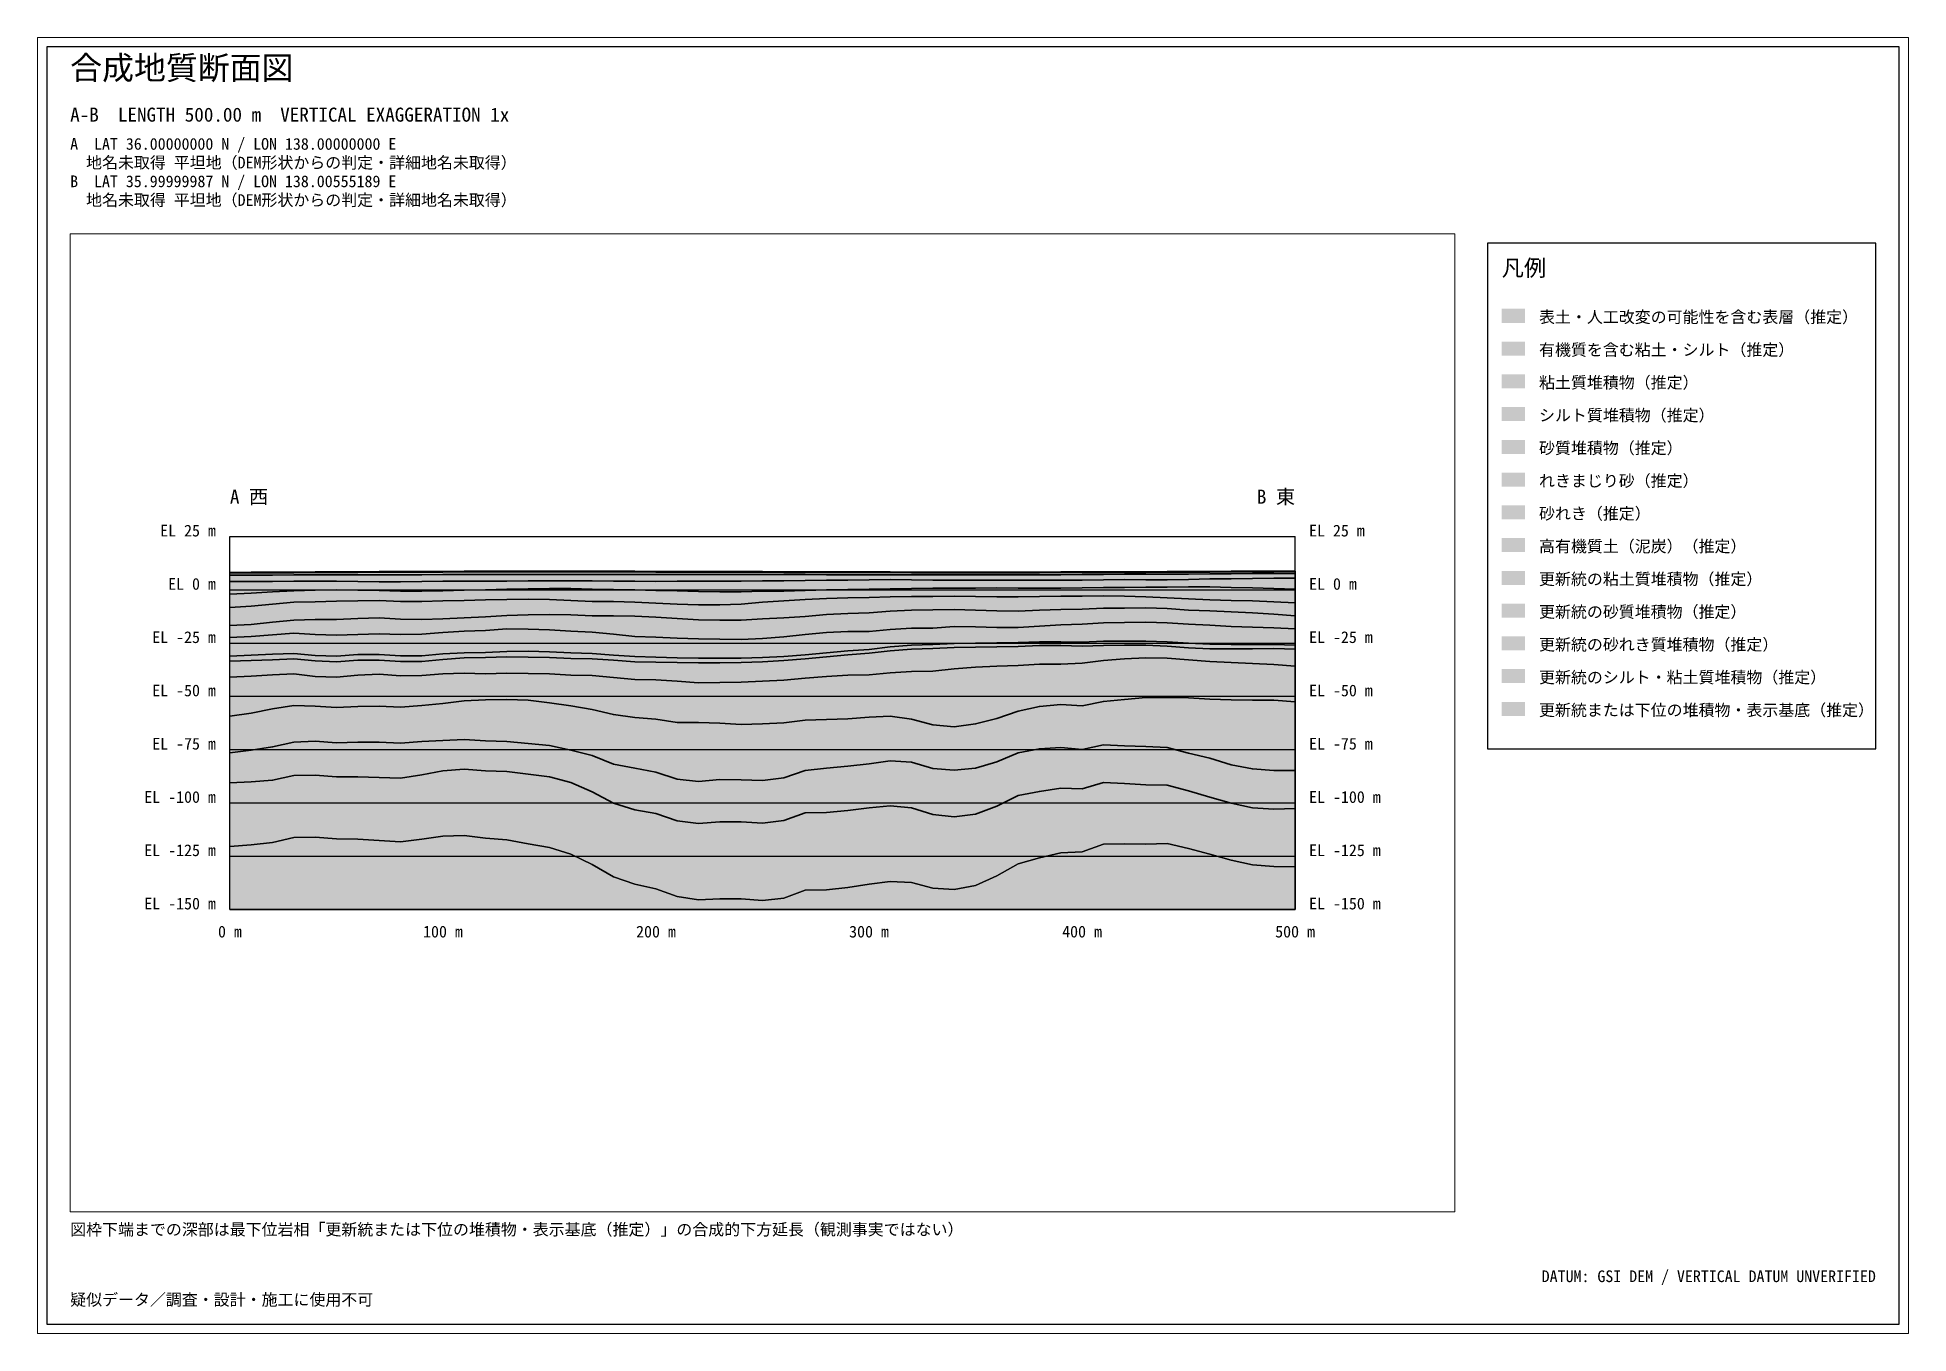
# Paper-space layout 'GEO_JP' of a CAD drawing. Extents: x 31 to 379, y 11 to 252.
# The model-space entities are those that its viewports show. They can reach past a viewport. Long polylines and large blocks are cut down to what shows.
import ezdxf
from ezdxf.enums import TextEntityAlignment as Align

# ---------------------------------------------------------------- set-up
doc = ezdxf.new("R2010")
doc.units = 0
doc.header["$MEASUREMENT"] = 0
for name, color, linetype, true_color in [('05_座標目盛', 7, 'Continuous', 0x969696), ('30_岩相カラー_01_表土・人工改変の可能性を含む表層（推定）', 7, 'Continuous', 0x9b805e), ('30_岩相カラー_02_有機質を含む粘土・シルト（推定）', 7, 'Continuous', 0x7f8b7a), ('30_岩相カラー_03_粘土質堆積物（推定）', 7, 'Continuous', 0x98a6a3), ('30_岩相カラー_04_シルト質堆積物（推定）', 7, 'Continuous', 0xaaa99d), ('30_岩相カラー_05_砂質堆積物（推定）', 7, 'Continuous', 0xd6bd76), ('30_岩相カラー_06_れきまじり砂（推定）', 7, 'Continuous', 0xbf9b69), ('30_岩相カラー_07_砂れき（推定）', 7, 'Continuous', 0xaa8564), ('30_岩相カラー_08_高有機質土（泥炭）（推定）', 7, 'Continuous', 0x665b45), ('30_岩相カラー_09_更新統の粘土質堆積物（推定）', 7, 'Continuous', 0x7d8988), ('30_岩相カラー_10_更新統の砂質堆積物（推定）', 7, 'Continuous', 0xb8a477), ('30_岩相カラー_11_更新統の砂れき質堆積物（推定）', 7, 'Continuous', 0x92765f), ('30_岩相カラー_12_更新統のシルト・粘土質堆積物（推定）', 7, 'Continuous', 0x747f7d), ('30_岩相カラー_13_更新統または下位の堆積物・表示基底（推定）', 7, 'Continuous', 0x666866)]:
    doc.layers.add(name, color=color, linetype=linetype, true_color=true_color)
for name, color, linetype in [('10_地表面', 7, 'Continuous'), ('20_岩相区分線_推定', 7, 'Continuous'), ('91_モデル空間図面_GEO_JP', 7, 'Continuous')]:
    doc.layers.add(name, color=color, linetype=linetype)
doc.layers.add('19_ハッチ境界_非印刷', color=7, linetype='Continuous', true_color=0xffffff, plot=False)
doc.layers.add('92_ビューポート_GEO_JP', color=7, linetype='Continuous', plot=False)
doc.styles.add('MS_GOTHIC', font='MS Gothic.ttf')

psp = doc.layouts.new('GEO_JP')

msp = doc.modelspace()

# ---------------------------------------------------------------- texts
at = {"layer": '91_モデル空間図面_GEO_JP', "linetype": 'Continuous', "style": 'MS_GOTHIC'}
for s, height, p in [('合成地質断面図', 5, (1017, 278)), ('A-B  LENGTH 500.00 m  VERTICAL EXAGGERATION 1x', 3, (1017, 269)), ('A  LAT 36.00000000 N / LON 138.00000000 E', 2.5, (1017, 263)), ('  地名未取得 平坦地（DEM形状からの判定・詳細地名未取得）', 2.5, (1017, 259)), ('B  LAT 35.99999987 N / LON 138.00555189 E', 2.5, (1017, 255)), ('  地名未取得 平坦地（DEM形状からの判定・詳細地名未取得）', 2.5, (1017, 251)), ('凡例', 3.5, (1323, 236)), ('表土・人工改変の可能性を含む表層（推定）', 2.5, (1331, 226)), ('有機質を含む粘土・シルト（推定）', 2.5, (1331, 219)), ('粘土質堆積物（推定）', 2.5, (1331, 212)), ('シルト質堆積物（推定）', 2.5, (1331, 205)), ('砂質堆積物（推定）', 2.5, (1331, 198)), ('れきまじり砂（推定）', 2.5, (1331, 191)), ('A 西', 3, (1051.15, 187.35)), ('砂れき（推定）', 2.5, (1331, 184)), ('EL 25 m', 2.5, (1281.85, 180.35)), ('高有機質土（泥炭）（推定）', 2.5, (1331, 177)), ('更新統の粘土質堆積物（推定）', 2.5, (1331, 170)), ('EL 0 m', 2.5, (1281.85, 168.96)), ('更新統の砂質堆積物（推定）', 2.5, (1331, 163)), ('EL -25 m', 2.5, (1281.85, 157.58)), ('更新統の砂れき質堆積物（推定）', 2.5, (1331, 156)), ('EL -50 m', 2.5, (1281.85, 146.19)), ('更新統のシルト・粘土質堆積物（推定）', 2.5, (1331, 149)), ('更新統または下位の堆積物・表示基底（推定）', 2.5, (1331, 142)), ('EL -75 m', 2.5, (1281.85, 134.81)), ('EL -100 m', 2.5, (1281.85, 123.42)), ('EL -125 m', 2.5, (1281.85, 112.04)), ('EL -150 m', 2.5, (1281.85, 100.65)), ('図枠下端までの深部は最下位岩相「更新統または下位の堆積物・表示基底（推定）」の合成的下方延長（観測事実ではない）', 2.5, (1017, 31)), ('疑似データ／調査・設計・施工に使用不可', 2.5, (1017, 16))]:
    msp.add_text(s, height=height, dxfattribs=at).set_placement(p)
for s, height, p in [('B 東', 3, (1278.85, 187.35)), ('EL 25 m', 2.5, (1048.15, 180.35)), ('EL 0 m', 2.5, (1048.15, 168.96)), ('EL -25 m', 2.5, (1048.15, 157.58)), ('EL -50 m', 2.5, (1048.15, 146.19)), ('EL -75 m', 2.5, (1048.15, 134.81)), ('EL -100 m', 2.5, (1048.15, 123.42)), ('EL -125 m', 2.5, (1048.15, 112.04)), ('EL -150 m', 2.5, (1048.15, 100.65)), ('DATUM: GSI DEM / VERTICAL DATUM UNVERIFIED', 2.5, (1403, 21))]:
    msp.add_text(s, height=height, dxfattribs=at).set_placement(p, align=Align.RIGHT)
for s, p in [('0 m', (1051.15, 94.65)), ('100 m', (1096.69, 94.65)), ('200 m', (1142.23, 94.65)), ('300 m', (1187.77, 94.65)), ('400 m', (1233.31, 94.65)), ('500 m', (1278.85, 94.65))]:
    msp.add_text(s, height=2.5, dxfattribs=at).set_placement(p, align=Align.CENTER)

# ---------------------------------------------------------------- hatches: boundary and pattern name
at = {"layer": '30_岩相カラー_01_表土・人工改変の可能性を含む表層（推定）', "linetype": 'Continuous', "true_color": 0x9b805e}
msp.add_hatch(color=45, dxfattribs=at).paths.add_polyline_path([(0, 8), (10, 8.06), (20, 8.12), (30, 8.17), (40, 8.22), (50, 8.28), (60, 8.32), (70, 8.37), (80, 8.41), (90, 8.44), (100, 8.47), (110, 8.5), (120, 8.52), (130, 8.53), (140, 8.54), (150, 8.54), (160, 8.54), (170, 8.53), (180, 8.52), (190, 8.51), (200, 8.49), (210, 8.46), (220, 8.44), (230, 8.41), (240, 8.38), (250, 8.35), (260, 8.32), (270, 8.29), (280, 8.26), (290, 8.24), (300, 8.21), (310, 8.19), (320, 8.18), (330, 8.17), (340, 8.16), (350, 8.16), (360, 8.16), (370, 8.17), (380, 8.18), (390, 8.2), (400, 8.23), (410, 8.26), (420, 8.29), (430, 8.33), (440, 8.38), (450, 8.42), (460, 8.48), (470, 8.53), (480, 8.58), (490, 8.64), (500, 8.7), (500, 7.62), (490, 7.61), (480, 7.59), (470, 7.53), (460, 7.45), (450, 7.37), (440, 7.32), (430, 7.34), (420, 7.25), (410, 7.17), (400, 7.13), (390, 7.08), (380, 7.05), (370, 7.03), (360, 6.97), (350, 6.97), (340, 7), (330, 7.03), (320, 7.03), (310, 7.03), (300, 7.04), (290, 7.07), (280, 7.07), (270, 7.11), (260, 7.15), (250, 7.16), (240, 7.17), (230, 7.21), (220, 7.2), (210, 7.18), (200, 7.16), (190, 7.21), (180, 7.2), (170, 7.19), (160, 7.18), (150, 7.22), (140, 7.2), (130, 7.19), (120, 7.19), (110, 7.14), (100, 7.13), (90, 7.09), (80, 7.07), (70, 7.03), (60, 7), (50, 6.98), (40, 6.96), (30, 6.98), (20, 6.92), (10, 6.86), (0, 6.81)])
at = {"layer": '30_岩相カラー_02_有機質を含む粘土・シルト（推定）', "linetype": 'Continuous', "true_color": 0x7f8b7a}
msp.add_hatch(color=8, dxfattribs=at).paths.add_polyline_path([(0, 6.81), (10, 6.86), (20, 6.92), (30, 6.98), (40, 6.96), (50, 6.98), (60, 7), (70, 7.03), (80, 7.07), (90, 7.09), (100, 7.13), (110, 7.14), (120, 7.19), (130, 7.19), (140, 7.2), (150, 7.22), (160, 7.18), (170, 7.19), (180, 7.2), (190, 7.21), (200, 7.16), (210, 7.18), (220, 7.2), (230, 7.21), (240, 7.17), (250, 7.16), (260, 7.15), (270, 7.11), (280, 7.07), (290, 7.07), (300, 7.04), (310, 7.03), (320, 7.03), (330, 7.03), (340, 7), (350, 6.97), (360, 6.97), (370, 7.03), (380, 7.05), (390, 7.08), (400, 7.13), (410, 7.17), (420, 7.25), (430, 7.34), (440, 7.32), (450, 7.37), (460, 7.45), (470, 7.53), (480, 7.59), (490, 7.61), (500, 7.62), (500, 5.45), (490, 5.39), (480, 5.29), (470, 5.18), (460, 5.07), (450, 4.83), (440, 4.7), (430, 4.74), (420, 4.76), (410, 4.7), (400, 4.57), (390, 4.47), (380, 4.46), (370, 4.51), (360, 4.49), (350, 4.5), (340, 4.52), (330, 4.56), (320, 4.64), (310, 4.75), (300, 4.64), (290, 4.58), (280, 4.47), (270, 4.33), (260, 4.22), (250, 4.14), (240, 4.03), (230, 3.97), (220, 3.98), (210, 4.01), (200, 3.94), (190, 3.98), (180, 4.04), (170, 4.16), (160, 4.24), (150, 4.26), (140, 4.18), (130, 4.07), (120, 4), (110, 3.97), (100, 3.99), (90, 3.86), (80, 3.72), (70, 3.76), (60, 3.83), (50, 4), (40, 4.07), (30, 4.06), (20, 3.96), (10, 3.9), (0, 3.93)])
at = {"layer": '30_岩相カラー_03_粘土質堆積物（推定）', "linetype": 'Continuous', "true_color": 0x98a6a3}
msp.add_hatch(color=253, dxfattribs=at).paths.add_polyline_path([(0, 3.93), (10, 3.9), (20, 3.96), (30, 4.06), (40, 4.07), (50, 4), (60, 3.83), (70, 3.76), (80, 3.72), (90, 3.86), (100, 3.99), (110, 3.97), (120, 4), (130, 4.07), (140, 4.18), (150, 4.26), (160, 4.24), (170, 4.16), (180, 4.04), (190, 3.98), (200, 3.94), (210, 4.01), (220, 3.98), (230, 3.97), (240, 4.03), (250, 4.14), (260, 4.22), (270, 4.33), (280, 4.47), (290, 4.58), (300, 4.64), (310, 4.75), (320, 4.64), (330, 4.56), (340, 4.52), (350, 4.5), (360, 4.49), (370, 4.51), (380, 4.46), (390, 4.47), (400, 4.57), (410, 4.7), (420, 4.76), (430, 4.74), (440, 4.7), (450, 4.83), (460, 5.07), (470, 5.18), (480, 5.29), (490, 5.39), (500, 5.45), (500, 0.24), (490, 0.55), (480, 0.94), (470, 1.1), (460, 1.34), (450, 1.33), (440, 1.3), (430, 1.25), (420, 1.13), (410, 1.02), (400, 0.85), (390, 0.79), (380, 0.79), (370, 0.83), (360, 0.84), (350, 0.81), (340, 0.82), (330, 0.7), (320, 0.6), (310, 0.48), (300, 0.34), (290, 0.2), (280, -0.09), (270, -0.4), (260, -0.61), (250, -0.7), (240, -0.97), (230, -0.91), (220, -0.78), (210, -0.55), (200, -0.29), (190, -0.02), (180, 0.13), (170, 0.35), (160, 0.62), (150, 0.66), (140, 0.51), (130, 0.34), (120, 0.04), (110, -0.26), (100, -0.45), (90, -0.7), (80, -0.6), (70, -0.28), (60, -0.18), (50, -0.1), (40, -0.26), (30, -0.51), (20, -1), (10, -1.56), (0, -2.02)])
at = {"layer": '30_岩相カラー_04_シルト質堆積物（推定）', "linetype": 'Continuous', "true_color": 0xaaa99d}
msp.add_hatch(color=253, dxfattribs=at).paths.add_polyline_path([(0, -2.02), (10, -1.56), (20, -1), (30, -0.51), (40, -0.26), (50, -0.1), (60, -0.18), (70, -0.28), (80, -0.6), (90, -0.7), (100, -0.45), (110, -0.26), (120, 0.04), (130, 0.34), (140, 0.51), (150, 0.66), (160, 0.62), (170, 0.35), (180, 0.13), (190, -0.02), (200, -0.29), (210, -0.55), (220, -0.78), (230, -0.91), (240, -0.97), (250, -0.7), (260, -0.61), (270, -0.4), (280, -0.09), (290, 0.2), (300, 0.34), (310, 0.48), (320, 0.6), (330, 0.7), (340, 0.82), (350, 0.81), (360, 0.84), (370, 0.83), (380, 0.79), (390, 0.79), (400, 0.85), (410, 1.02), (420, 1.13), (430, 1.25), (440, 1.3), (450, 1.33), (460, 1.34), (470, 1.1), (480, 0.94), (490, 0.55), (500, 0.24), (500, -6.2), (490, -5.6), (480, -5.21), (470, -4.98), (460, -4.69), (450, -4.32), (440, -3.74), (430, -3.27), (420, -3.02), (410, -2.77), (400, -3.01), (390, -3.02), (380, -3.1), (370, -3.3), (360, -3.3), (350, -3.08), (340, -2.96), (330, -3.13), (320, -3.19), (310, -3.3), (300, -3.66), (290, -3.79), (280, -4.09), (270, -4.63), (260, -5.23), (250, -5.85), (240, -6.73), (230, -7.02), (220, -7.1), (210, -6.71), (200, -6.24), (190, -5.77), (180, -5.58), (170, -5.53), (160, -5.07), (150, -4.56), (140, -4.45), (130, -4.54), (120, -4.67), (110, -5), (100, -5.16), (90, -5.58), (80, -5.43), (70, -4.97), (60, -5.18), (50, -5.42), (40, -5.59), (30, -5.84), (20, -6.69), (10, -7.76), (0, -8.31)])
at = {"layer": '30_岩相カラー_05_砂質堆積物（推定）', "linetype": 'Continuous', "true_color": 0xd6bd76}
msp.add_hatch(color=43, dxfattribs=at).paths.add_polyline_path([(0, -8.31), (10, -7.76), (20, -6.69), (30, -5.84), (40, -5.59), (50, -5.42), (60, -5.18), (70, -4.97), (80, -5.43), (90, -5.58), (100, -5.16), (110, -5), (120, -4.67), (130, -4.54), (140, -4.45), (150, -4.56), (160, -5.07), (170, -5.53), (180, -5.58), (190, -5.77), (200, -6.24), (210, -6.71), (220, -7.1), (230, -7.02), (240, -6.73), (250, -5.85), (260, -5.23), (270, -4.63), (280, -4.09), (290, -3.79), (300, -3.66), (310, -3.3), (320, -3.19), (330, -3.13), (340, -2.96), (350, -3.08), (360, -3.3), (370, -3.3), (380, -3.1), (390, -3.02), (400, -3.01), (410, -2.77), (420, -3.02), (430, -3.27), (440, -3.74), (450, -4.32), (460, -4.69), (470, -4.98), (480, -5.21), (490, -5.6), (500, -6.2), (500, -12.25), (490, -11.48), (480, -10.8), (470, -10.38), (460, -9.92), (450, -9.52), (440, -8.86), (430, -8.54), (420, -8.58), (410, -8.59), (400, -9.04), (390, -9.22), (380, -9.61), (370, -10.03), (360, -9.9), (350, -9.56), (340, -9.29), (330, -9.42), (320, -9.6), (310, -10.08), (300, -10.77), (290, -11.1), (280, -11.6), (270, -12.48), (260, -13.1), (250, -13.62), (240, -14.3), (230, -14.27), (220, -14.08), (210, -13.43), (200, -12.86), (190, -12.4), (180, -12.2), (170, -12.18), (160, -11.78), (150, -11.66), (140, -11.83), (130, -12.15), (120, -12.66), (110, -13.21), (100, -13.58), (90, -13.91), (80, -13.74), (70, -13.12), (60, -13.44), (50, -13.89), (40, -14), (30, -14.19), (20, -15.17), (10, -16.24), (0, -16.75)])
at = {"layer": '30_岩相カラー_06_れきまじり砂（推定）', "linetype": 'Continuous', "true_color": 0xbf9b69}
msp.add_hatch(color=33, dxfattribs=at).paths.add_polyline_path([(0, -16.75), (10, -16.24), (20, -15.17), (30, -14.19), (40, -14), (50, -13.89), (60, -13.44), (70, -13.12), (80, -13.74), (90, -13.91), (100, -13.58), (110, -13.21), (120, -12.66), (130, -12.15), (140, -11.83), (150, -11.66), (160, -11.78), (170, -12.18), (180, -12.2), (190, -12.4), (200, -12.86), (210, -13.43), (220, -14.08), (230, -14.27), (240, -14.3), (250, -13.62), (260, -13.1), (270, -12.48), (280, -11.6), (290, -11.1), (300, -10.77), (310, -10.08), (320, -9.6), (330, -9.42), (340, -9.29), (350, -9.56), (360, -9.9), (370, -10.03), (380, -9.61), (390, -9.22), (400, -9.04), (410, -8.59), (420, -8.58), (430, -8.54), (440, -8.86), (450, -9.52), (460, -9.92), (470, -10.38), (480, -10.8), (490, -11.48), (500, -12.25), (500, -18.4), (490, -17.87), (480, -17.58), (470, -17.16), (460, -16.64), (450, -16.16), (440, -15.45), (430, -15.18), (420, -15.29), (410, -15.45), (400, -16.12), (390, -16.47), (380, -17.09), (370, -17.7), (360, -17.7), (350, -17.45), (340, -17.29), (330, -17.96), (320, -18.07), (310, -18.62), (300, -19.52), (290, -19.65), (280, -20.04), (270, -20.93), (260, -22.01), (250, -22.81), (240, -23.32), (230, -23.21), (220, -23.03), (210, -22.64), (200, -22.25), (190, -21.85), (180, -20.85), (170, -19.95), (160, -19.4), (150, -18.84), (140, -18.45), (130, -18.38), (120, -19.04), (110, -19.46), (100, -19.98), (90, -20.89), (80, -21.01), (70, -20.68), (60, -20.93), (50, -21.31), (40, -20.92), (30, -20.44), (20, -21.1), (10, -21.94), (0, -22.36)])
at = {"layer": '30_岩相カラー_07_砂れき（推定）', "linetype": 'Continuous', "true_color": 0xaa8564}
msp.add_hatch(color=45, dxfattribs=at).paths.add_polyline_path([(0, -22.36), (10, -21.94), (20, -21.1), (30, -20.44), (40, -20.92), (50, -21.31), (60, -20.93), (70, -20.68), (80, -21.01), (90, -20.89), (100, -19.98), (110, -19.46), (120, -19.04), (130, -18.38), (140, -18.45), (150, -18.84), (160, -19.4), (170, -19.95), (180, -20.85), (190, -21.85), (200, -22.25), (210, -22.64), (220, -23.03), (230, -23.21), (240, -23.32), (250, -22.81), (260, -22.01), (270, -20.93), (280, -20.04), (290, -19.65), (300, -19.52), (310, -18.62), (320, -18.07), (330, -17.96), (340, -17.29), (350, -17.45), (360, -17.7), (370, -17.7), (380, -17.09), (390, -16.47), (400, -16.12), (410, -15.45), (420, -15.29), (430, -15.18), (440, -15.45), (450, -16.16), (460, -16.64), (470, -17.16), (480, -17.58), (490, -17.87), (500, -18.4), (500, -26.07), (490, -25.66), (480, -25.61), (470, -25.67), (460, -25.55), (450, -25.11), (440, -24.43), (430, -24.05), (420, -24.09), (410, -24.17), (400, -24.6), (390, -24.4), (380, -24.4), (370, -24.73), (360, -24.94), (350, -25.03), (340, -25.18), (330, -25.74), (320, -26.02), (310, -26.79), (300, -28.01), (290, -28.7), (280, -29.65), (270, -30.49), (260, -31.28), (250, -31.71), (240, -32.08), (230, -32.07), (220, -32.07), (210, -31.9), (200, -31.56), (190, -31.34), (180, -30.63), (170, -29.83), (160, -29.59), (150, -29.07), (140, -28.86), (130, -28.96), (120, -29.4), (110, -29.55), (100, -30.11), (90, -30.93), (80, -31.02), (70, -30.37), (60, -30.44), (50, -31.17), (40, -30.79), (30, -29.9), (20, -30.29), (10, -30.71), (0, -31.11)])
at = {"layer": '30_岩相カラー_08_高有機質土（泥炭）（推定）', "linetype": 'Continuous', "true_color": 0x665b45}
msp.add_hatch(color=251, dxfattribs=at).paths.add_polyline_path([(0, -31.11), (10, -30.71), (20, -30.29), (30, -29.9), (40, -30.79), (50, -31.17), (60, -30.44), (70, -30.37), (80, -31.02), (90, -30.93), (100, -30.11), (110, -29.55), (120, -29.4), (130, -28.96), (140, -28.86), (150, -29.07), (160, -29.59), (170, -29.83), (180, -30.63), (190, -31.34), (200, -31.56), (210, -31.9), (220, -32.07), (230, -32.07), (240, -32.08), (250, -31.71), (260, -31.28), (270, -30.49), (280, -29.65), (290, -28.7), (300, -28.01), (310, -26.79), (320, -26.02), (330, -25.74), (340, -25.18), (350, -25.03), (360, -24.94), (370, -24.73), (380, -24.4), (390, -24.4), (400, -24.6), (410, -24.17), (420, -24.09), (430, -24.05), (440, -24.43), (450, -25.11), (460, -25.55), (470, -25.67), (480, -25.61), (490, -25.66), (500, -26.07), (500, -27.92), (490, -27.57), (480, -27.67), (470, -27.79), (460, -27.66), (450, -27.2), (440, -26.5), (430, -26.01), (420, -25.97), (410, -26.08), (400, -26.49), (390, -26.21), (380, -26.15), (370, -26.55), (360, -26.83), (350, -26.93), (340, -27.06), (330, -27.6), (320, -27.88), (310, -28.64), (300, -29.82), (290, -30.5), (280, -31.47), (270, -32.37), (260, -33.25), (250, -33.76), (240, -34.18), (230, -34.21), (220, -34.29), (210, -34.19), (200, -33.91), (190, -33.81), (180, -33.1), (170, -32.45), (160, -32.22), (150, -31.72), (140, -31.55), (130, -31.5), (120, -31.79), (110, -31.96), (100, -32.69), (90, -33.61), (80, -33.69), (70, -32.97), (60, -33.02), (50, -33.77), (40, -33.42), (30, -32.48), (20, -32.82), (10, -33.23), (0, -33.57)])
at = {"layer": '30_岩相カラー_09_更新統の粘土質堆積物（推定）', "linetype": 'Continuous', "true_color": 0x7d8988}
msp.add_hatch(color=252, dxfattribs=at).paths.add_polyline_path([(0, -33.57), (10, -33.23), (20, -32.82), (30, -32.48), (40, -33.42), (50, -33.77), (60, -33.02), (70, -32.97), (80, -33.69), (90, -33.61), (100, -32.69), (110, -31.96), (120, -31.79), (130, -31.5), (140, -31.55), (150, -31.72), (160, -32.22), (170, -32.45), (180, -33.1), (190, -33.81), (200, -33.91), (210, -34.19), (220, -34.29), (230, -34.21), (240, -34.18), (250, -33.76), (260, -33.25), (270, -32.37), (280, -31.47), (290, -30.5), (300, -29.82), (310, -28.64), (320, -27.88), (330, -27.6), (340, -27.06), (350, -26.93), (360, -26.83), (370, -26.55), (380, -26.15), (390, -26.21), (400, -26.49), (410, -26.08), (420, -25.97), (430, -26.01), (440, -26.5), (450, -27.2), (460, -27.66), (470, -27.79), (480, -27.67), (490, -27.57), (500, -27.92), (500, -35.79), (490, -35.02), (480, -34.59), (470, -34.17), (460, -33.67), (450, -32.91), (440, -32.16), (430, -31.93), (420, -32.4), (410, -33.23), (400, -34.38), (390, -34.88), (380, -34.91), (370, -35.53), (360, -35.86), (350, -36.27), (340, -37.14), (330, -38.22), (320, -38.35), (310, -38.91), (300, -39.85), (290, -40.11), (280, -40.76), (270, -41.47), (260, -42.4), (250, -42.95), (240, -43.33), (230, -43.59), (220, -43.64), (210, -42.9), (200, -42.26), (190, -42.03), (180, -41.13), (170, -40.29), (160, -40), (150, -39.47), (140, -39.3), (130, -39.16), (120, -39.43), (110, -39.1), (100, -39.5), (90, -40.27), (80, -40.38), (70, -39.58), (60, -40.04), (50, -41.07), (40, -40.64), (30, -39.51), (20, -39.91), (10, -40.59), (0, -41.09)])
at = {"layer": '30_岩相カラー_10_更新統の砂質堆積物（推定）', "linetype": 'Continuous', "true_color": 0xb8a477}
msp.add_hatch(color=33, dxfattribs=at).paths.add_polyline_path([(0, -41.09), (10, -40.59), (20, -39.91), (30, -39.51), (40, -40.64), (50, -41.07), (60, -40.04), (70, -39.58), (80, -40.38), (90, -40.27), (100, -39.5), (110, -39.1), (120, -39.43), (130, -39.16), (140, -39.3), (150, -39.47), (160, -40), (170, -40.29), (180, -41.13), (190, -42.03), (200, -42.26), (210, -42.9), (220, -43.64), (230, -43.59), (240, -43.33), (250, -42.95), (260, -42.4), (270, -41.47), (280, -40.76), (290, -40.11), (300, -39.85), (310, -38.91), (320, -38.35), (330, -38.22), (340, -37.14), (350, -36.27), (360, -35.86), (370, -35.53), (380, -34.91), (390, -34.88), (400, -34.38), (410, -33.23), (420, -32.4), (430, -31.93), (440, -32.16), (450, -32.91), (460, -33.67), (470, -34.17), (480, -34.59), (490, -35.02), (500, -35.79), (500, -52.61), (490, -51.84), (480, -51.82), (470, -51.67), (460, -51.26), (450, -50.68), (440, -50.51), (430, -50.59), (420, -51.52), (410, -52.43), (400, -54.47), (390, -53.89), (380, -54.73), (370, -56.97), (360, -60.45), (350, -62.98), (340, -64.28), (330, -63.45), (320, -60.78), (310, -59.32), (300, -59.84), (290, -60.57), (280, -60.93), (270, -61.23), (260, -62.39), (250, -62.95), (240, -63.19), (230, -62.63), (220, -62.32), (210, -62.23), (200, -60.66), (190, -59.91), (180, -58.61), (170, -56.13), (160, -54.42), (150, -53.01), (140, -51.77), (130, -51.53), (120, -51.72), (110, -52.14), (100, -53.32), (90, -54.33), (80, -55.16), (70, -54.66), (60, -54.83), (50, -55.29), (40, -54.62), (30, -54.36), (20, -55.85), (10, -57.84), (0, -59.35)])
at = {"layer": '30_岩相カラー_11_更新統の砂れき質堆積物（推定）', "linetype": 'Continuous', "true_color": 0x92765f}
msp.add_hatch(color=35, dxfattribs=at).paths.add_polyline_path([(0, -59.35), (10, -57.84), (20, -55.85), (30, -54.36), (40, -54.62), (50, -55.29), (60, -54.83), (70, -54.66), (80, -55.16), (90, -54.33), (100, -53.32), (110, -52.14), (120, -51.72), (130, -51.53), (140, -51.77), (150, -53.01), (160, -54.42), (170, -56.13), (180, -58.61), (190, -59.91), (200, -60.66), (210, -62.23), (220, -62.32), (230, -62.63), (240, -63.19), (250, -62.95), (260, -62.39), (270, -61.23), (280, -60.93), (290, -60.57), (300, -59.84), (310, -59.32), (320, -60.78), (330, -63.45), (340, -64.28), (350, -62.98), (360, -60.45), (370, -56.97), (380, -54.73), (390, -53.89), (400, -54.47), (410, -52.43), (420, -51.52), (430, -50.59), (440, -50.51), (450, -50.68), (460, -51.26), (470, -51.67), (480, -51.82), (490, -51.84), (500, -52.61), (500, -84.85), (490, -84.74), (480, -84.11), (470, -82.1), (460, -78.96), (450, -76.67), (440, -74.06), (430, -73.48), (420, -73.17), (410, -72.8), (400, -74.93), (390, -74.01), (380, -74.64), (370, -76.5), (360, -80.76), (350, -83.71), (340, -84.67), (330, -83.84), (320, -80.98), (310, -80.25), (300, -81.62), (290, -82.82), (280, -83.69), (270, -84.89), (260, -88.33), (250, -89.49), (240, -89.22), (230, -89.05), (220, -89.94), (210, -88.95), (200, -85.61), (190, -83.71), (180, -81.8), (170, -77.83), (160, -75.26), (150, -73.15), (140, -72.1), (130, -71.27), (120, -70.92), (110, -70.25), (100, -70.75), (90, -71.27), (80, -71.91), (70, -71.52), (60, -71.57), (50, -71.81), (40, -71.08), (30, -71.45), (20, -73.72), (10, -75.25), (0, -76.59)])
at = {"layer": '30_岩相カラー_12_更新統のシルト・粘土質堆積物（推定）', "linetype": 'Continuous', "true_color": 0x747f7d}
msp.add_hatch(color=8, dxfattribs=at).paths.add_polyline_path([(0, -76.59), (10, -75.25), (20, -73.72), (30, -71.45), (40, -71.08), (50, -71.81), (60, -71.57), (70, -71.52), (80, -71.91), (90, -71.27), (100, -70.75), (110, -70.25), (120, -70.92), (130, -71.27), (140, -72.1), (150, -73.15), (160, -75.26), (170, -77.83), (180, -81.8), (190, -83.71), (200, -85.61), (210, -88.95), (220, -89.94), (230, -89.05), (240, -89.22), (250, -89.49), (260, -88.33), (270, -84.89), (280, -83.69), (290, -82.82), (300, -81.62), (310, -80.25), (320, -80.98), (330, -83.84), (340, -84.67), (350, -83.71), (360, -80.76), (370, -76.5), (380, -74.64), (390, -74.01), (400, -74.93), (410, -72.8), (420, -73.17), (430, -73.48), (440, -74.06), (450, -76.67), (460, -78.96), (470, -82.1), (480, -84.11), (490, -84.74), (500, -84.85), (500, -102.63), (490, -102.9), (480, -102.27), (470, -100.22), (460, -97.29), (450, -94.39), (440, -91.72), (430, -91.55), (420, -90.9), (410, -90.51), (400, -93.41), (390, -93.04), (380, -94.61), (370, -96.62), (360, -101.55), (350, -105.32), (340, -106.57), (330, -105.4), (320, -102.31), (310, -101.4), (300, -102.29), (290, -103.61), (280, -104.49), (270, -104.65), (260, -108.34), (250, -109.47), (240, -108.83), (230, -108.95), (220, -109.65), (210, -108.39), (200, -105.07), (190, -103.33), (180, -100.21), (170, -94.88), (160, -90.46), (150, -87.82), (140, -86.54), (130, -85.21), (120, -84.97), (110, -84.26), (100, -85.01), (90, -86.81), (80, -88.39), (70, -88.06), (60, -87.72), (50, -87.77), (40, -87.01), (30, -87.15), (20, -89.36), (10, -90.12), (0, -90.6)])
at = {"layer": '30_岩相カラー_13_更新統または下位の堆積物・表示基底（推定）', "linetype": 'Continuous', "true_color": 0x666866}
for points in [[(0, -90.6), (10, -90.12), (20, -89.36), (30, -87.15), (40, -87.01), (50, -87.77), (60, -87.72), (70, -88.06), (80, -88.39), (90, -86.81), (100, -85.01), (110, -84.26), (120, -84.97), (130, -85.21), (140, -86.54), (150, -87.82), (160, -90.46), (170, -94.88), (180, -100.21), (190, -103.33), (200, -105.07), (210, -108.39), (220, -109.65), (230, -108.95), (240, -108.83), (250, -109.47), (260, -108.34), (270, -104.65), (280, -104.49), (290, -103.61), (300, -102.29), (310, -101.4), (320, -102.31), (330, -105.4), (340, -106.57), (350, -105.32), (360, -101.55), (370, -96.62), (380, -94.61), (390, -93.04), (400, -93.41), (410, -90.51), (420, -90.9), (430, -91.55), (440, -91.72), (450, -94.39), (460, -97.29), (470, -100.22), (480, -102.27), (490, -102.9), (500, -102.63), (500, -130.01), (490, -129.89), (480, -129.04), (470, -126.92), (460, -124.06), (450, -121.36), (440, -119.03), (430, -119.31), (420, -119.21), (410, -119.46), (400, -123.06), (390, -123.43), (380, -125.77), (370, -128.56), (360, -134.23), (350, -138.72), (340, -140.63), (330, -140.04), (320, -137.45), (310, -136.96), (300, -138.17), (290, -139.73), (280, -140.77), (270, -141.01), (260, -144.71), (250, -145.78), (240, -145.02), (230, -144.98), (220, -145.46), (210, -143.93), (200, -140.3), (190, -138.22), (180, -134.7), (170, -128.95), (160, -124.06), (150, -120.94), (140, -119.16), (130, -117.31), (120, -116.56), (110, -115.36), (100, -115.65), (90, -117.02), (80, -118.22), (70, -117.59), (60, -117.03), (50, -116.94), (40, -116.12), (30, -116.31), (20, -118.66), (10, -119.67), (0, -120.5)], [(0, -120.5), (10, -119.67), (20, -118.66), (30, -116.31), (40, -116.12), (50, -116.94), (60, -117.03), (70, -117.59), (80, -118.22), (90, -117.02), (100, -115.65), (110, -115.36), (120, -116.56), (130, -117.31), (140, -119.16), (150, -120.94), (160, -124.06), (170, -128.95), (180, -134.7), (190, -138.22), (200, -140.3), (210, -143.93), (220, -145.46), (230, -144.98), (240, -145.02), (250, -145.78), (260, -144.71), (270, -141.01), (280, -140.77), (290, -139.73), (300, -138.17), (310, -136.96), (320, -137.45), (330, -140.04), (340, -140.63), (350, -138.72), (360, -134.23), (370, -128.56), (380, -125.77), (390, -123.43), (400, -123.06), (410, -119.46), (420, -119.21), (430, -119.31), (440, -119.03), (450, -121.36), (460, -124.06), (470, -126.92), (480, -129.04), (490, -129.89), (500, -130.01), (500, -150), (490, -150), (480, -150), (470, -150), (460, -150), (450, -150), (440, -150), (430, -150), (420, -150), (410, -150), (400, -150), (390, -150), (380, -150), (370, -150), (360, -150), (350, -150), (340, -150), (330, -150), (320, -150), (310, -150), (300, -150), (290, -150), (280, -150), (270, -150), (260, -150), (250, -150), (240, -150), (230, -150), (220, -150), (210, -150), (200, -150), (190, -150), (180, -150), (170, -150), (160, -150), (150, -150), (140, -150), (130, -150), (120, -150), (110, -150), (100, -150), (90, -150), (80, -150), (70, -150), (60, -150), (50, -150), (40, -150), (30, -150), (20, -150), (10, -150), (0, -150)]]:
    msp.add_hatch(color=251, dxfattribs=at).paths.add_polyline_path(points)

# ---------------------------------------------------------------- linework, layer by layer
at = {"layer": '05_座標目盛', "linetype": 'Continuous'}
for points in [[(0, 25), (500, 25)], [(0, -150), (0, 25)], [(500, -150), (500, 25)], [(0, 0), (500, 0)], [(0, -25), (500, -25)], [(0, -50), (500, -50)], [(0, -75), (500, -75)], [(0, -100), (500, -100)], [(0, -125), (500, -125)], [(0, -150), (500, -150)]]:
    msp.add_lwpolyline(points, dxfattribs=at)
at = {"layer": '10_地表面', "linetype": 'Continuous', "lineweight": 50}
msp.add_lwpolyline([(0, 8), (10, 8.06), (20, 8.12), (30, 8.17), (40, 8.22), (50, 8.28), (60, 8.32), (70, 8.37), (80, 8.41), (90, 8.44), (100, 8.47), (110, 8.5), (120, 8.52), (130, 8.53), (140, 8.54), (150, 8.54), (160, 8.54), (170, 8.53), (180, 8.52), (190, 8.51), (200, 8.49), (210, 8.46), (220, 8.44), (230, 8.41), (240, 8.38), (250, 8.35), (260, 8.32), (270, 8.29), (280, 8.26), (290, 8.24), (300, 8.21), (310, 8.19), (320, 8.18), (330, 8.17), (340, 8.16), (350, 8.16), (360, 8.16), (370, 8.17), (380, 8.18), (390, 8.2), (400, 8.23), (410, 8.26), (420, 8.29), (430, 8.33), (440, 8.38), (450, 8.42), (460, 8.48), (470, 8.53), (480, 8.58), (490, 8.64), (500, 8.7)], dxfattribs=at)
at = {"layer": '19_ハッチ境界_非印刷', "linetype": 'Continuous'}
for points in [[(0, 8), (10, 8.06), (20, 8.12), (30, 8.17), (40, 8.22), (50, 8.28), (60, 8.32), (70, 8.37), (80, 8.41), (90, 8.44), (100, 8.47), (110, 8.5), (120, 8.52), (130, 8.53), (140, 8.54), (150, 8.54), (160, 8.54), (170, 8.53), (180, 8.52), (190, 8.51), (200, 8.49), (210, 8.46), (220, 8.44), (230, 8.41), (240, 8.38), (250, 8.35), (260, 8.32), (270, 8.29), (280, 8.26), (290, 8.24), (300, 8.21), (310, 8.19), (320, 8.18), (330, 8.17), (340, 8.16), (350, 8.16), (360, 8.16), (370, 8.17), (380, 8.18), (390, 8.2), (400, 8.23), (410, 8.26), (420, 8.29), (430, 8.33), (440, 8.38), (450, 8.42), (460, 8.48), (470, 8.53), (480, 8.58), (490, 8.64), (500, 8.7), (500, 7.62), (490, 7.61), (480, 7.59), (470, 7.53), (460, 7.45), (450, 7.37), (440, 7.32), (430, 7.34), (420, 7.25), (410, 7.17), (400, 7.13), (390, 7.08), (380, 7.05), (370, 7.03), (360, 6.97), (350, 6.97), (340, 7), (330, 7.03), (320, 7.03), (310, 7.03), (300, 7.04), (290, 7.07), (280, 7.07), (270, 7.11), (260, 7.15), (250, 7.16), (240, 7.17), (230, 7.21), (220, 7.2), (210, 7.18), (200, 7.16), (190, 7.21), (180, 7.2), (170, 7.19), (160, 7.18), (150, 7.22), (140, 7.2), (130, 7.19), (120, 7.19), (110, 7.14), (100, 7.13), (90, 7.09), (80, 7.07), (70, 7.03), (60, 7), (50, 6.98), (40, 6.96), (30, 6.98), (20, 6.92), (10, 6.86), (0, 6.81)], [(0, 6.81), (10, 6.86), (20, 6.92), (30, 6.98), (40, 6.96), (50, 6.98), (60, 7), (70, 7.03), (80, 7.07), (90, 7.09), (100, 7.13), (110, 7.14), (120, 7.19), (130, 7.19), (140, 7.2), (150, 7.22), (160, 7.18), (170, 7.19), (180, 7.2), (190, 7.21), (200, 7.16), (210, 7.18), (220, 7.2), (230, 7.21), (240, 7.17), (250, 7.16), (260, 7.15), (270, 7.11), (280, 7.07), (290, 7.07), (300, 7.04), (310, 7.03), (320, 7.03), (330, 7.03), (340, 7), (350, 6.97), (360, 6.97), (370, 7.03), (380, 7.05), (390, 7.08), (400, 7.13), (410, 7.17), (420, 7.25), (430, 7.34), (440, 7.32), (450, 7.37), (460, 7.45), (470, 7.53), (480, 7.59), (490, 7.61), (500, 7.62), (500, 5.45), (490, 5.39), (480, 5.29), (470, 5.18), (460, 5.07), (450, 4.83), (440, 4.7), (430, 4.74), (420, 4.76), (410, 4.7), (400, 4.57), (390, 4.47), (380, 4.46), (370, 4.51), (360, 4.49), (350, 4.5), (340, 4.52), (330, 4.56), (320, 4.64), (310, 4.75), (300, 4.64), (290, 4.58), (280, 4.47), (270, 4.33), (260, 4.22), (250, 4.14), (240, 4.03), (230, 3.97), (220, 3.98), (210, 4.01), (200, 3.94), (190, 3.98), (180, 4.04), (170, 4.16), (160, 4.24), (150, 4.26), (140, 4.18), (130, 4.07), (120, 4), (110, 3.97), (100, 3.99), (90, 3.86), (80, 3.72), (70, 3.76), (60, 3.83), (50, 4), (40, 4.07), (30, 4.06), (20, 3.96), (10, 3.9), (0, 3.93)], [(0, 3.93), (10, 3.9), (20, 3.96), (30, 4.06), (40, 4.07), (50, 4), (60, 3.83), (70, 3.76), (80, 3.72), (90, 3.86), (100, 3.99), (110, 3.97), (120, 4), (130, 4.07), (140, 4.18), (150, 4.26), (160, 4.24), (170, 4.16), (180, 4.04), (190, 3.98), (200, 3.94), (210, 4.01), (220, 3.98), (230, 3.97), (240, 4.03), (250, 4.14), (260, 4.22), (270, 4.33), (280, 4.47), (290, 4.58), (300, 4.64), (310, 4.75), (320, 4.64), (330, 4.56), (340, 4.52), (350, 4.5), (360, 4.49), (370, 4.51), (380, 4.46), (390, 4.47), (400, 4.57), (410, 4.7), (420, 4.76), (430, 4.74), (440, 4.7), (450, 4.83), (460, 5.07), (470, 5.18), (480, 5.29), (490, 5.39), (500, 5.45), (500, 0.24), (490, 0.55), (480, 0.94), (470, 1.1), (460, 1.34), (450, 1.33), (440, 1.3), (430, 1.25), (420, 1.13), (410, 1.02), (400, 0.85), (390, 0.79), (380, 0.79), (370, 0.83), (360, 0.84), (350, 0.81), (340, 0.82), (330, 0.7), (320, 0.6), (310, 0.48), (300, 0.34), (290, 0.2), (280, -0.09), (270, -0.4), (260, -0.61), (250, -0.7), (240, -0.97), (230, -0.91), (220, -0.78), (210, -0.55), (200, -0.29), (190, -0.02), (180, 0.13), (170, 0.35), (160, 0.62), (150, 0.66), (140, 0.51), (130, 0.34), (120, 0.04), (110, -0.26), (100, -0.45), (90, -0.7), (80, -0.6), (70, -0.28), (60, -0.18), (50, -0.1), (40, -0.26), (30, -0.51), (20, -1), (10, -1.56), (0, -2.02)], [(0, -2.02), (10, -1.56), (20, -1), (30, -0.51), (40, -0.26), (50, -0.1), (60, -0.18), (70, -0.28), (80, -0.6), (90, -0.7), (100, -0.45), (110, -0.26), (120, 0.04), (130, 0.34), (140, 0.51), (150, 0.66), (160, 0.62), (170, 0.35), (180, 0.13), (190, -0.02), (200, -0.29), (210, -0.55), (220, -0.78), (230, -0.91), (240, -0.97), (250, -0.7), (260, -0.61), (270, -0.4), (280, -0.09), (290, 0.2), (300, 0.34), (310, 0.48), (320, 0.6), (330, 0.7), (340, 0.82), (350, 0.81), (360, 0.84), (370, 0.83), (380, 0.79), (390, 0.79), (400, 0.85), (410, 1.02), (420, 1.13), (430, 1.25), (440, 1.3), (450, 1.33), (460, 1.34), (470, 1.1), (480, 0.94), (490, 0.55), (500, 0.24), (500, -6.2), (490, -5.6), (480, -5.21), (470, -4.98), (460, -4.69), (450, -4.32), (440, -3.74), (430, -3.27), (420, -3.02), (410, -2.77), (400, -3.01), (390, -3.02), (380, -3.1), (370, -3.3), (360, -3.3), (350, -3.08), (340, -2.96), (330, -3.13), (320, -3.19), (310, -3.3), (300, -3.66), (290, -3.79), (280, -4.09), (270, -4.63), (260, -5.23), (250, -5.85), (240, -6.73), (230, -7.02), (220, -7.1), (210, -6.71), (200, -6.24), (190, -5.77), (180, -5.58), (170, -5.53), (160, -5.07), (150, -4.56), (140, -4.45), (130, -4.54), (120, -4.67), (110, -5), (100, -5.16), (90, -5.58), (80, -5.43), (70, -4.97), (60, -5.18), (50, -5.42), (40, -5.59), (30, -5.84), (20, -6.69), (10, -7.76), (0, -8.31)], [(0, -8.31), (10, -7.76), (20, -6.69), (30, -5.84), (40, -5.59), (50, -5.42), (60, -5.18), (70, -4.97), (80, -5.43), (90, -5.58), (100, -5.16), (110, -5), (120, -4.67), (130, -4.54), (140, -4.45), (150, -4.56), (160, -5.07), (170, -5.53), (180, -5.58), (190, -5.77), (200, -6.24), (210, -6.71), (220, -7.1), (230, -7.02), (240, -6.73), (250, -5.85), (260, -5.23), (270, -4.63), (280, -4.09), (290, -3.79), (300, -3.66), (310, -3.3), (320, -3.19), (330, -3.13), (340, -2.96), (350, -3.08), (360, -3.3), (370, -3.3), (380, -3.1), (390, -3.02), (400, -3.01), (410, -2.77), (420, -3.02), (430, -3.27), (440, -3.74), (450, -4.32), (460, -4.69), (470, -4.98), (480, -5.21), (490, -5.6), (500, -6.2), (500, -12.25), (490, -11.48), (480, -10.8), (470, -10.38), (460, -9.92), (450, -9.52), (440, -8.86), (430, -8.54), (420, -8.58), (410, -8.59), (400, -9.04), (390, -9.22), (380, -9.61), (370, -10.03), (360, -9.9), (350, -9.56), (340, -9.29), (330, -9.42), (320, -9.6), (310, -10.08), (300, -10.77), (290, -11.1), (280, -11.6), (270, -12.48), (260, -13.1), (250, -13.62), (240, -14.3), (230, -14.27), (220, -14.08), (210, -13.43), (200, -12.86), (190, -12.4), (180, -12.2), (170, -12.18), (160, -11.78), (150, -11.66), (140, -11.83), (130, -12.15), (120, -12.66), (110, -13.21), (100, -13.58), (90, -13.91), (80, -13.74), (70, -13.12), (60, -13.44), (50, -13.89), (40, -14), (30, -14.19), (20, -15.17), (10, -16.24), (0, -16.75)], [(0, -16.75), (10, -16.24), (20, -15.17), (30, -14.19), (40, -14), (50, -13.89), (60, -13.44), (70, -13.12), (80, -13.74), (90, -13.91), (100, -13.58), (110, -13.21), (120, -12.66), (130, -12.15), (140, -11.83), (150, -11.66), (160, -11.78), (170, -12.18), (180, -12.2), (190, -12.4), (200, -12.86), (210, -13.43), (220, -14.08), (230, -14.27), (240, -14.3), (250, -13.62), (260, -13.1), (270, -12.48), (280, -11.6), (290, -11.1), (300, -10.77), (310, -10.08), (320, -9.6), (330, -9.42), (340, -9.29), (350, -9.56), (360, -9.9), (370, -10.03), (380, -9.61), (390, -9.22), (400, -9.04), (410, -8.59), (420, -8.58), (430, -8.54), (440, -8.86), (450, -9.52), (460, -9.92), (470, -10.38), (480, -10.8), (490, -11.48), (500, -12.25), (500, -18.4), (490, -17.87), (480, -17.58), (470, -17.16), (460, -16.64), (450, -16.16), (440, -15.45), (430, -15.18), (420, -15.29), (410, -15.45), (400, -16.12), (390, -16.47), (380, -17.09), (370, -17.7), (360, -17.7), (350, -17.45), (340, -17.29), (330, -17.96), (320, -18.07), (310, -18.62), (300, -19.52), (290, -19.65), (280, -20.04), (270, -20.93), (260, -22.01), (250, -22.81), (240, -23.32), (230, -23.21), (220, -23.03), (210, -22.64), (200, -22.25), (190, -21.85), (180, -20.85), (170, -19.95), (160, -19.4), (150, -18.84), (140, -18.45), (130, -18.38), (120, -19.04), (110, -19.46), (100, -19.98), (90, -20.89), (80, -21.01), (70, -20.68), (60, -20.93), (50, -21.31), (40, -20.92), (30, -20.44), (20, -21.1), (10, -21.94), (0, -22.36)], [(0, -22.36), (10, -21.94), (20, -21.1), (30, -20.44), (40, -20.92), (50, -21.31), (60, -20.93), (70, -20.68), (80, -21.01), (90, -20.89), (100, -19.98), (110, -19.46), (120, -19.04), (130, -18.38), (140, -18.45), (150, -18.84), (160, -19.4), (170, -19.95), (180, -20.85), (190, -21.85), (200, -22.25), (210, -22.64), (220, -23.03), (230, -23.21), (240, -23.32), (250, -22.81), (260, -22.01), (270, -20.93), (280, -20.04), (290, -19.65), (300, -19.52), (310, -18.62), (320, -18.07), (330, -17.96), (340, -17.29), (350, -17.45), (360, -17.7), (370, -17.7), (380, -17.09), (390, -16.47), (400, -16.12), (410, -15.45), (420, -15.29), (430, -15.18), (440, -15.45), (450, -16.16), (460, -16.64), (470, -17.16), (480, -17.58), (490, -17.87), (500, -18.4), (500, -26.07), (490, -25.66), (480, -25.61), (470, -25.67), (460, -25.55), (450, -25.11), (440, -24.43), (430, -24.05), (420, -24.09), (410, -24.17), (400, -24.6), (390, -24.4), (380, -24.4), (370, -24.73), (360, -24.94), (350, -25.03), (340, -25.18), (330, -25.74), (320, -26.02), (310, -26.79), (300, -28.01), (290, -28.7), (280, -29.65), (270, -30.49), (260, -31.28), (250, -31.71), (240, -32.08), (230, -32.07), (220, -32.07), (210, -31.9), (200, -31.56), (190, -31.34), (180, -30.63), (170, -29.83), (160, -29.59), (150, -29.07), (140, -28.86), (130, -28.96), (120, -29.4), (110, -29.55), (100, -30.11), (90, -30.93), (80, -31.02), (70, -30.37), (60, -30.44), (50, -31.17), (40, -30.79), (30, -29.9), (20, -30.29), (10, -30.71), (0, -31.11)], [(0, -31.11), (10, -30.71), (20, -30.29), (30, -29.9), (40, -30.79), (50, -31.17), (60, -30.44), (70, -30.37), (80, -31.02), (90, -30.93), (100, -30.11), (110, -29.55), (120, -29.4), (130, -28.96), (140, -28.86), (150, -29.07), (160, -29.59), (170, -29.83), (180, -30.63), (190, -31.34), (200, -31.56), (210, -31.9), (220, -32.07), (230, -32.07), (240, -32.08), (250, -31.71), (260, -31.28), (270, -30.49), (280, -29.65), (290, -28.7), (300, -28.01), (310, -26.79), (320, -26.02), (330, -25.74), (340, -25.18), (350, -25.03), (360, -24.94), (370, -24.73), (380, -24.4), (390, -24.4), (400, -24.6), (410, -24.17), (420, -24.09), (430, -24.05), (440, -24.43), (450, -25.11), (460, -25.55), (470, -25.67), (480, -25.61), (490, -25.66), (500, -26.07), (500, -27.92), (490, -27.57), (480, -27.67), (470, -27.79), (460, -27.66), (450, -27.2), (440, -26.5), (430, -26.01), (420, -25.97), (410, -26.08), (400, -26.49), (390, -26.21), (380, -26.15), (370, -26.55), (360, -26.83), (350, -26.93), (340, -27.06), (330, -27.6), (320, -27.88), (310, -28.64), (300, -29.82), (290, -30.5), (280, -31.47), (270, -32.37), (260, -33.25), (250, -33.76), (240, -34.18), (230, -34.21), (220, -34.29), (210, -34.19), (200, -33.91), (190, -33.81), (180, -33.1), (170, -32.45), (160, -32.22), (150, -31.72), (140, -31.55), (130, -31.5), (120, -31.79), (110, -31.96), (100, -32.69), (90, -33.61), (80, -33.69), (70, -32.97), (60, -33.02), (50, -33.77), (40, -33.42), (30, -32.48), (20, -32.82), (10, -33.23), (0, -33.57)], [(0, -33.57), (10, -33.23), (20, -32.82), (30, -32.48), (40, -33.42), (50, -33.77), (60, -33.02), (70, -32.97), (80, -33.69), (90, -33.61), (100, -32.69), (110, -31.96), (120, -31.79), (130, -31.5), (140, -31.55), (150, -31.72), (160, -32.22), (170, -32.45), (180, -33.1), (190, -33.81), (200, -33.91), (210, -34.19), (220, -34.29), (230, -34.21), (240, -34.18), (250, -33.76), (260, -33.25), (270, -32.37), (280, -31.47), (290, -30.5), (300, -29.82), (310, -28.64), (320, -27.88), (330, -27.6), (340, -27.06), (350, -26.93), (360, -26.83), (370, -26.55), (380, -26.15), (390, -26.21), (400, -26.49), (410, -26.08), (420, -25.97), (430, -26.01), (440, -26.5), (450, -27.2), (460, -27.66), (470, -27.79), (480, -27.67), (490, -27.57), (500, -27.92), (500, -35.79), (490, -35.02), (480, -34.59), (470, -34.17), (460, -33.67), (450, -32.91), (440, -32.16), (430, -31.93), (420, -32.4), (410, -33.23), (400, -34.38), (390, -34.88), (380, -34.91), (370, -35.53), (360, -35.86), (350, -36.27), (340, -37.14), (330, -38.22), (320, -38.35), (310, -38.91), (300, -39.85), (290, -40.11), (280, -40.76), (270, -41.47), (260, -42.4), (250, -42.95), (240, -43.33), (230, -43.59), (220, -43.64), (210, -42.9), (200, -42.26), (190, -42.03), (180, -41.13), (170, -40.29), (160, -40), (150, -39.47), (140, -39.3), (130, -39.16), (120, -39.43), (110, -39.1), (100, -39.5), (90, -40.27), (80, -40.38), (70, -39.58), (60, -40.04), (50, -41.07), (40, -40.64), (30, -39.51), (20, -39.91), (10, -40.59), (0, -41.09)], [(0, -41.09), (10, -40.59), (20, -39.91), (30, -39.51), (40, -40.64), (50, -41.07), (60, -40.04), (70, -39.58), (80, -40.38), (90, -40.27), (100, -39.5), (110, -39.1), (120, -39.43), (130, -39.16), (140, -39.3), (150, -39.47), (160, -40), (170, -40.29), (180, -41.13), (190, -42.03), (200, -42.26), (210, -42.9), (220, -43.64), (230, -43.59), (240, -43.33), (250, -42.95), (260, -42.4), (270, -41.47), (280, -40.76), (290, -40.11), (300, -39.85), (310, -38.91), (320, -38.35), (330, -38.22), (340, -37.14), (350, -36.27), (360, -35.86), (370, -35.53), (380, -34.91), (390, -34.88), (400, -34.38), (410, -33.23), (420, -32.4), (430, -31.93), (440, -32.16), (450, -32.91), (460, -33.67), (470, -34.17), (480, -34.59), (490, -35.02), (500, -35.79), (500, -52.61), (490, -51.84), (480, -51.82), (470, -51.67), (460, -51.26), (450, -50.68), (440, -50.51), (430, -50.59), (420, -51.52), (410, -52.43), (400, -54.47), (390, -53.89), (380, -54.73), (370, -56.97), (360, -60.45), (350, -62.98), (340, -64.28), (330, -63.45), (320, -60.78), (310, -59.32), (300, -59.84), (290, -60.57), (280, -60.93), (270, -61.23), (260, -62.39), (250, -62.95), (240, -63.19), (230, -62.63), (220, -62.32), (210, -62.23), (200, -60.66), (190, -59.91), (180, -58.61), (170, -56.13), (160, -54.42), (150, -53.01), (140, -51.77), (130, -51.53), (120, -51.72), (110, -52.14), (100, -53.32), (90, -54.33), (80, -55.16), (70, -54.66), (60, -54.83), (50, -55.29), (40, -54.62), (30, -54.36), (20, -55.85), (10, -57.84), (0, -59.35)], [(0, -59.35), (10, -57.84), (20, -55.85), (30, -54.36), (40, -54.62), (50, -55.29), (60, -54.83), (70, -54.66), (80, -55.16), (90, -54.33), (100, -53.32), (110, -52.14), (120, -51.72), (130, -51.53), (140, -51.77), (150, -53.01), (160, -54.42), (170, -56.13), (180, -58.61), (190, -59.91), (200, -60.66), (210, -62.23), (220, -62.32), (230, -62.63), (240, -63.19), (250, -62.95), (260, -62.39), (270, -61.23), (280, -60.93), (290, -60.57), (300, -59.84), (310, -59.32), (320, -60.78), (330, -63.45), (340, -64.28), (350, -62.98), (360, -60.45), (370, -56.97), (380, -54.73), (390, -53.89), (400, -54.47), (410, -52.43), (420, -51.52), (430, -50.59), (440, -50.51), (450, -50.68), (460, -51.26), (470, -51.67), (480, -51.82), (490, -51.84), (500, -52.61), (500, -84.85), (490, -84.74), (480, -84.11), (470, -82.1), (460, -78.96), (450, -76.67), (440, -74.06), (430, -73.48), (420, -73.17), (410, -72.8), (400, -74.93), (390, -74.01), (380, -74.64), (370, -76.5), (360, -80.76), (350, -83.71), (340, -84.67), (330, -83.84), (320, -80.98), (310, -80.25), (300, -81.62), (290, -82.82), (280, -83.69), (270, -84.89), (260, -88.33), (250, -89.49), (240, -89.22), (230, -89.05), (220, -89.94), (210, -88.95), (200, -85.61), (190, -83.71), (180, -81.8), (170, -77.83), (160, -75.26), (150, -73.15), (140, -72.1), (130, -71.27), (120, -70.92), (110, -70.25), (100, -70.75), (90, -71.27), (80, -71.91), (70, -71.52), (60, -71.57), (50, -71.81), (40, -71.08), (30, -71.45), (20, -73.72), (10, -75.25), (0, -76.59)], [(0, -76.59), (10, -75.25), (20, -73.72), (30, -71.45), (40, -71.08), (50, -71.81), (60, -71.57), (70, -71.52), (80, -71.91), (90, -71.27), (100, -70.75), (110, -70.25), (120, -70.92), (130, -71.27), (140, -72.1), (150, -73.15), (160, -75.26), (170, -77.83), (180, -81.8), (190, -83.71), (200, -85.61), (210, -88.95), (220, -89.94), (230, -89.05), (240, -89.22), (250, -89.49), (260, -88.33), (270, -84.89), (280, -83.69), (290, -82.82), (300, -81.62), (310, -80.25), (320, -80.98), (330, -83.84), (340, -84.67), (350, -83.71), (360, -80.76), (370, -76.5), (380, -74.64), (390, -74.01), (400, -74.93), (410, -72.8), (420, -73.17), (430, -73.48), (440, -74.06), (450, -76.67), (460, -78.96), (470, -82.1), (480, -84.11), (490, -84.74), (500, -84.85), (500, -102.63), (490, -102.9), (480, -102.27), (470, -100.22), (460, -97.29), (450, -94.39), (440, -91.72), (430, -91.55), (420, -90.9), (410, -90.51), (400, -93.41), (390, -93.04), (380, -94.61), (370, -96.62), (360, -101.55), (350, -105.32), (340, -106.57), (330, -105.4), (320, -102.31), (310, -101.4), (300, -102.29), (290, -103.61), (280, -104.49), (270, -104.65), (260, -108.34), (250, -109.47), (240, -108.83), (230, -108.95), (220, -109.65), (210, -108.39), (200, -105.07), (190, -103.33), (180, -100.21), (170, -94.88), (160, -90.46), (150, -87.82), (140, -86.54), (130, -85.21), (120, -84.97), (110, -84.26), (100, -85.01), (90, -86.81), (80, -88.39), (70, -88.06), (60, -87.72), (50, -87.77), (40, -87.01), (30, -87.15), (20, -89.36), (10, -90.12), (0, -90.6)], [(0, -90.6), (10, -90.12), (20, -89.36), (30, -87.15), (40, -87.01), (50, -87.77), (60, -87.72), (70, -88.06), (80, -88.39), (90, -86.81), (100, -85.01), (110, -84.26), (120, -84.97), (130, -85.21), (140, -86.54), (150, -87.82), (160, -90.46), (170, -94.88), (180, -100.21), (190, -103.33), (200, -105.07), (210, -108.39), (220, -109.65), (230, -108.95), (240, -108.83), (250, -109.47), (260, -108.34), (270, -104.65), (280, -104.49), (290, -103.61), (300, -102.29), (310, -101.4), (320, -102.31), (330, -105.4), (340, -106.57), (350, -105.32), (360, -101.55), (370, -96.62), (380, -94.61), (390, -93.04), (400, -93.41), (410, -90.51), (420, -90.9), (430, -91.55), (440, -91.72), (450, -94.39), (460, -97.29), (470, -100.22), (480, -102.27), (490, -102.9), (500, -102.63), (500, -130.01), (490, -129.89), (480, -129.04), (470, -126.92), (460, -124.06), (450, -121.36), (440, -119.03), (430, -119.31), (420, -119.21), (410, -119.46), (400, -123.06), (390, -123.43), (380, -125.77), (370, -128.56), (360, -134.23), (350, -138.72), (340, -140.63), (330, -140.04), (320, -137.45), (310, -136.96), (300, -138.17), (290, -139.73), (280, -140.77), (270, -141.01), (260, -144.71), (250, -145.78), (240, -145.02), (230, -144.98), (220, -145.46), (210, -143.93), (200, -140.3), (190, -138.22), (180, -134.7), (170, -128.95), (160, -124.06), (150, -120.94), (140, -119.16), (130, -117.31), (120, -116.56), (110, -115.36), (100, -115.65), (90, -117.02), (80, -118.22), (70, -117.59), (60, -117.03), (50, -116.94), (40, -116.12), (30, -116.31), (20, -118.66), (10, -119.67), (0, -120.5)], [(0, -120.5), (10, -119.67), (20, -118.66), (30, -116.31), (40, -116.12), (50, -116.94), (60, -117.03), (70, -117.59), (80, -118.22), (90, -117.02), (100, -115.65), (110, -115.36), (120, -116.56), (130, -117.31), (140, -119.16), (150, -120.94), (160, -124.06), (170, -128.95), (180, -134.7), (190, -138.22), (200, -140.3), (210, -143.93), (220, -145.46), (230, -144.98), (240, -145.02), (250, -145.78), (260, -144.71), (270, -141.01), (280, -140.77), (290, -139.73), (300, -138.17), (310, -136.96), (320, -137.45), (330, -140.04), (340, -140.63), (350, -138.72), (360, -134.23), (370, -128.56), (380, -125.77), (390, -123.43), (400, -123.06), (410, -119.46), (420, -119.21), (430, -119.31), (440, -119.03), (450, -121.36), (460, -124.06), (470, -126.92), (480, -129.04), (490, -129.89), (500, -130.01), (500, -150), (490, -150), (480, -150), (470, -150), (460, -150), (450, -150), (440, -150), (430, -150), (420, -150), (410, -150), (400, -150), (390, -150), (380, -150), (370, -150), (360, -150), (350, -150), (340, -150), (330, -150), (320, -150), (310, -150), (300, -150), (290, -150), (280, -150), (270, -150), (260, -150), (250, -150), (240, -150), (230, -150), (220, -150), (210, -150), (200, -150), (190, -150), (180, -150), (170, -150), (160, -150), (150, -150), (140, -150), (130, -150), (120, -150), (110, -150), (100, -150), (90, -150), (80, -150), (70, -150), (60, -150), (50, -150), (40, -150), (30, -150), (20, -150), (10, -150), (0, -150)]]:
    msp.add_lwpolyline(points, close=True, dxfattribs=at)
at = {"layer": '20_岩相区分線_推定', "linetype": 'Continuous', "lineweight": 35}
for points in [[(0, 8), (10, 8.06), (20, 8.12), (30, 8.17), (40, 8.22), (50, 8.28), (60, 8.32), (70, 8.37), (80, 8.41), (90, 8.44), (100, 8.47), (110, 8.5), (120, 8.52), (130, 8.53), (140, 8.54), (150, 8.54), (160, 8.54), (170, 8.53), (180, 8.52), (190, 8.51), (200, 8.49), (210, 8.46), (220, 8.44), (230, 8.41), (240, 8.38), (250, 8.35), (260, 8.32), (270, 8.29), (280, 8.26), (290, 8.24), (300, 8.21), (310, 8.19), (320, 8.18), (330, 8.17), (340, 8.16), (350, 8.16), (360, 8.16), (370, 8.17), (380, 8.18), (390, 8.2), (400, 8.23), (410, 8.26), (420, 8.29), (430, 8.33), (440, 8.38), (450, 8.42), (460, 8.48), (470, 8.53), (480, 8.58), (490, 8.64), (500, 8.7)], [(0, 6.81), (10, 6.86), (20, 6.92), (30, 6.98), (40, 6.96), (50, 6.98), (60, 7), (70, 7.03), (80, 7.07), (90, 7.09), (100, 7.13), (110, 7.14), (120, 7.19), (130, 7.19), (140, 7.2), (150, 7.22), (160, 7.18), (170, 7.19), (180, 7.2), (190, 7.21), (200, 7.16), (210, 7.18), (220, 7.2), (230, 7.21), (240, 7.17), (250, 7.16), (260, 7.15), (270, 7.11), (280, 7.07), (290, 7.07), (300, 7.04), (310, 7.03), (320, 7.03), (330, 7.03), (340, 7), (350, 6.97), (360, 6.97), (370, 7.03), (380, 7.05), (390, 7.08), (400, 7.13), (410, 7.17), (420, 7.25), (430, 7.34), (440, 7.32), (450, 7.37), (460, 7.45), (470, 7.53), (480, 7.59), (490, 7.61), (500, 7.62)], [(0, 3.93), (10, 3.9), (20, 3.96), (30, 4.06), (40, 4.07), (50, 4), (60, 3.83), (70, 3.76), (80, 3.72), (90, 3.86), (100, 3.99), (110, 3.97), (120, 4), (130, 4.07), (140, 4.18), (150, 4.26), (160, 4.24), (170, 4.16), (180, 4.04), (190, 3.98), (200, 3.94), (210, 4.01), (220, 3.98), (230, 3.97), (240, 4.03), (250, 4.14), (260, 4.22), (270, 4.33), (280, 4.47), (290, 4.58), (300, 4.64), (310, 4.75), (320, 4.64), (330, 4.56), (340, 4.52), (350, 4.5), (360, 4.49), (370, 4.51), (380, 4.46), (390, 4.47), (400, 4.57), (410, 4.7), (420, 4.76), (430, 4.74), (440, 4.7), (450, 4.83), (460, 5.07), (470, 5.18), (480, 5.29), (490, 5.39), (500, 5.45)], [(0, -2.02), (10, -1.56), (20, -1), (30, -0.51), (40, -0.26), (50, -0.1), (60, -0.18), (70, -0.28), (80, -0.6), (90, -0.7), (100, -0.45), (110, -0.26), (120, 0.04), (130, 0.34), (140, 0.51), (150, 0.66), (160, 0.62), (170, 0.35), (180, 0.13), (190, -0.02), (200, -0.29), (210, -0.55), (220, -0.78), (230, -0.91), (240, -0.97), (250, -0.7), (260, -0.61), (270, -0.4), (280, -0.09), (290, 0.2), (300, 0.34), (310, 0.48), (320, 0.6), (330, 0.7), (340, 0.82), (350, 0.81), (360, 0.84), (370, 0.83), (380, 0.79), (390, 0.79), (400, 0.85), (410, 1.02), (420, 1.13), (430, 1.25), (440, 1.3), (450, 1.33), (460, 1.34), (470, 1.1), (480, 0.94), (490, 0.55), (500, 0.24)], [(0, -8.31), (10, -7.76), (20, -6.69), (30, -5.84), (40, -5.59), (50, -5.42), (60, -5.18), (70, -4.97), (80, -5.43), (90, -5.58), (100, -5.16), (110, -5), (120, -4.67), (130, -4.54), (140, -4.45), (150, -4.56), (160, -5.07), (170, -5.53), (180, -5.58), (190, -5.77), (200, -6.24), (210, -6.71), (220, -7.1), (230, -7.02), (240, -6.73), (250, -5.85), (260, -5.23), (270, -4.63), (280, -4.09), (290, -3.79), (300, -3.66), (310, -3.3), (320, -3.19), (330, -3.13), (340, -2.96), (350, -3.08), (360, -3.3), (370, -3.3), (380, -3.1), (390, -3.02), (400, -3.01), (410, -2.77), (420, -3.02), (430, -3.27), (440, -3.74), (450, -4.32), (460, -4.69), (470, -4.98), (480, -5.21), (490, -5.6), (500, -6.2)], [(0, -16.75), (10, -16.24), (20, -15.17), (30, -14.19), (40, -14), (50, -13.89), (60, -13.44), (70, -13.12), (80, -13.74), (90, -13.91), (100, -13.58), (110, -13.21), (120, -12.66), (130, -12.15), (140, -11.83), (150, -11.66), (160, -11.78), (170, -12.18), (180, -12.2), (190, -12.4), (200, -12.86), (210, -13.43), (220, -14.08), (230, -14.27), (240, -14.3), (250, -13.62), (260, -13.1), (270, -12.48), (280, -11.6), (290, -11.1), (300, -10.77), (310, -10.08), (320, -9.6), (330, -9.42), (340, -9.29), (350, -9.56), (360, -9.9), (370, -10.03), (380, -9.61), (390, -9.22), (400, -9.04), (410, -8.59), (420, -8.58), (430, -8.54), (440, -8.86), (450, -9.52), (460, -9.92), (470, -10.38), (480, -10.8), (490, -11.48), (500, -12.25)], [(0, -22.36), (10, -21.94), (20, -21.1), (30, -20.44), (40, -20.92), (50, -21.31), (60, -20.93), (70, -20.68), (80, -21.01), (90, -20.89), (100, -19.98), (110, -19.46), (120, -19.04), (130, -18.38), (140, -18.45), (150, -18.84), (160, -19.4), (170, -19.95), (180, -20.85), (190, -21.85), (200, -22.25), (210, -22.64), (220, -23.03), (230, -23.21), (240, -23.32), (250, -22.81), (260, -22.01), (270, -20.93), (280, -20.04), (290, -19.65), (300, -19.52), (310, -18.62), (320, -18.07), (330, -17.96), (340, -17.29), (350, -17.45), (360, -17.7), (370, -17.7), (380, -17.09), (390, -16.47), (400, -16.12), (410, -15.45), (420, -15.29), (430, -15.18), (440, -15.45), (450, -16.16), (460, -16.64), (470, -17.16), (480, -17.58), (490, -17.87), (500, -18.4)], [(0, -31.11), (10, -30.71), (20, -30.29), (30, -29.9), (40, -30.79), (50, -31.17), (60, -30.44), (70, -30.37), (80, -31.02), (90, -30.93), (100, -30.11), (110, -29.55), (120, -29.4), (130, -28.96), (140, -28.86), (150, -29.07), (160, -29.59), (170, -29.83), (180, -30.63), (190, -31.34), (200, -31.56), (210, -31.9), (220, -32.07), (230, -32.07), (240, -32.08), (250, -31.71), (260, -31.28), (270, -30.49), (280, -29.65), (290, -28.7), (300, -28.01), (310, -26.79), (320, -26.02), (330, -25.74), (340, -25.18), (350, -25.03), (360, -24.94), (370, -24.73), (380, -24.4), (390, -24.4), (400, -24.6), (410, -24.17), (420, -24.09), (430, -24.05), (440, -24.43), (450, -25.11), (460, -25.55), (470, -25.67), (480, -25.61), (490, -25.66), (500, -26.07)], [(0, -33.57), (10, -33.23), (20, -32.82), (30, -32.48), (40, -33.42), (50, -33.77), (60, -33.02), (70, -32.97), (80, -33.69), (90, -33.61), (100, -32.69), (110, -31.96), (120, -31.79), (130, -31.5), (140, -31.55), (150, -31.72), (160, -32.22), (170, -32.45), (180, -33.1), (190, -33.81), (200, -33.91), (210, -34.19), (220, -34.29), (230, -34.21), (240, -34.18), (250, -33.76), (260, -33.25), (270, -32.37), (280, -31.47), (290, -30.5), (300, -29.82), (310, -28.64), (320, -27.88), (330, -27.6), (340, -27.06), (350, -26.93), (360, -26.83), (370, -26.55), (380, -26.15), (390, -26.21), (400, -26.49), (410, -26.08), (420, -25.97), (430, -26.01), (440, -26.5), (450, -27.2), (460, -27.66), (470, -27.79), (480, -27.67), (490, -27.57), (500, -27.92)], [(0, -41.09), (10, -40.59), (20, -39.91), (30, -39.51), (40, -40.64), (50, -41.07), (60, -40.04), (70, -39.58), (80, -40.38), (90, -40.27), (100, -39.5), (110, -39.1), (120, -39.43), (130, -39.16), (140, -39.3), (150, -39.47), (160, -40), (170, -40.29), (180, -41.13), (190, -42.03), (200, -42.26), (210, -42.9), (220, -43.64), (230, -43.59), (240, -43.33), (250, -42.95), (260, -42.4), (270, -41.47), (280, -40.76), (290, -40.11), (300, -39.85), (310, -38.91), (320, -38.35), (330, -38.22), (340, -37.14), (350, -36.27), (360, -35.86), (370, -35.53), (380, -34.91), (390, -34.88), (400, -34.38), (410, -33.23), (420, -32.4), (430, -31.93), (440, -32.16), (450, -32.91), (460, -33.67), (470, -34.17), (480, -34.59), (490, -35.02), (500, -35.79)], [(0, -59.35), (10, -57.84), (20, -55.85), (30, -54.36), (40, -54.62), (50, -55.29), (60, -54.83), (70, -54.66), (80, -55.16), (90, -54.33), (100, -53.32), (110, -52.14), (120, -51.72), (130, -51.53), (140, -51.77), (150, -53.01), (160, -54.42), (170, -56.13), (180, -58.61), (190, -59.91), (200, -60.66), (210, -62.23), (220, -62.32), (230, -62.63), (240, -63.19), (250, -62.95), (260, -62.39), (270, -61.23), (280, -60.93), (290, -60.57), (300, -59.84), (310, -59.32), (320, -60.78), (330, -63.45), (340, -64.28), (350, -62.98), (360, -60.45), (370, -56.97), (380, -54.73), (390, -53.89), (400, -54.47), (410, -52.43), (420, -51.52), (430, -50.59), (440, -50.51), (450, -50.68), (460, -51.26), (470, -51.67), (480, -51.82), (490, -51.84), (500, -52.61)], [(0, -76.59), (10, -75.25), (20, -73.72), (30, -71.45), (40, -71.08), (50, -71.81), (60, -71.57), (70, -71.52), (80, -71.91), (90, -71.27), (100, -70.75), (110, -70.25), (120, -70.92), (130, -71.27), (140, -72.1), (150, -73.15), (160, -75.26), (170, -77.83), (180, -81.8), (190, -83.71), (200, -85.61), (210, -88.95), (220, -89.94), (230, -89.05), (240, -89.22), (250, -89.49), (260, -88.33), (270, -84.89), (280, -83.69), (290, -82.82), (300, -81.62), (310, -80.25), (320, -80.98), (330, -83.84), (340, -84.67), (350, -83.71), (360, -80.76), (370, -76.5), (380, -74.64), (390, -74.01), (400, -74.93), (410, -72.8), (420, -73.17), (430, -73.48), (440, -74.06), (450, -76.67), (460, -78.96), (470, -82.1), (480, -84.11), (490, -84.74), (500, -84.85)], [(0, -90.6), (10, -90.12), (20, -89.36), (30, -87.15), (40, -87.01), (50, -87.77), (60, -87.72), (70, -88.06), (80, -88.39), (90, -86.81), (100, -85.01), (110, -84.26), (120, -84.97), (130, -85.21), (140, -86.54), (150, -87.82), (160, -90.46), (170, -94.88), (180, -100.21), (190, -103.33), (200, -105.07), (210, -108.39), (220, -109.65), (230, -108.95), (240, -108.83), (250, -109.47), (260, -108.34), (270, -104.65), (280, -104.49), (290, -103.61), (300, -102.29), (310, -101.4), (320, -102.31), (330, -105.4), (340, -106.57), (350, -105.32), (360, -101.55), (370, -96.62), (380, -94.61), (390, -93.04), (400, -93.41), (410, -90.51), (420, -90.9), (430, -91.55), (440, -91.72), (450, -94.39), (460, -97.29), (470, -100.22), (480, -102.27), (490, -102.9), (500, -102.63)]]:
    msp.add_lwpolyline(points, dxfattribs=at)
at = {"layer": '91_モデル空間図面_GEO_JP', "linetype": 'Continuous'}
for points in [[(1012, 12), (1408, 12), (1408, 285), (1012, 285)], [(1320, 135), (1403, 135), (1403, 243), (1320, 243)]]:
    msp.add_lwpolyline(points, close=True, dxfattribs=at)
at = {"layer": '91_モデル空間図面_GEO_JP', "color": 45, "linetype": 'Continuous', "true_color": 0x9b805e}
msp.add_solid([(1323, 226), (1328, 226), (1323, 229), (1328, 229)], dxfattribs=at)
at = {"layer": '91_モデル空間図面_GEO_JP', "color": 8, "linetype": 'Continuous', "true_color": 0x7f8b7a}
msp.add_solid([(1323, 219), (1328, 219), (1323, 222), (1328, 222)], dxfattribs=at)
at = {"layer": '91_モデル空間図面_GEO_JP', "color": 253, "linetype": 'Continuous', "true_color": 0x98a6a3}
msp.add_solid([(1323, 212), (1328, 212), (1323, 215), (1328, 215)], dxfattribs=at)
at = {"layer": '91_モデル空間図面_GEO_JP', "color": 253, "linetype": 'Continuous', "true_color": 0xaaa99d}
msp.add_solid([(1323, 205), (1328, 205), (1323, 208), (1328, 208)], dxfattribs=at)
at = {"layer": '91_モデル空間図面_GEO_JP', "color": 43, "linetype": 'Continuous', "true_color": 0xd6bd76}
msp.add_solid([(1323, 198), (1328, 198), (1323, 201), (1328, 201)], dxfattribs=at)
at = {"layer": '91_モデル空間図面_GEO_JP', "color": 33, "linetype": 'Continuous', "true_color": 0xbf9b69}
msp.add_solid([(1323, 191), (1328, 191), (1323, 194), (1328, 194)], dxfattribs=at)
at = {"layer": '91_モデル空間図面_GEO_JP', "color": 45, "linetype": 'Continuous', "true_color": 0xaa8564}
msp.add_solid([(1323, 184), (1328, 184), (1323, 187), (1328, 187)], dxfattribs=at)
at = {"layer": '91_モデル空間図面_GEO_JP', "color": 251, "linetype": 'Continuous', "true_color": 0x665b45}
msp.add_solid([(1323, 177), (1328, 177), (1323, 180), (1328, 180)], dxfattribs=at)
at = {"layer": '91_モデル空間図面_GEO_JP', "color": 252, "linetype": 'Continuous', "true_color": 0x7d8988}
msp.add_solid([(1323, 170), (1328, 170), (1323, 173), (1328, 173)], dxfattribs=at)
at = {"layer": '91_モデル空間図面_GEO_JP', "color": 33, "linetype": 'Continuous', "true_color": 0xb8a477}
msp.add_solid([(1323, 163), (1328, 163), (1323, 166), (1328, 166)], dxfattribs=at)
at = {"layer": '91_モデル空間図面_GEO_JP', "color": 35, "linetype": 'Continuous', "true_color": 0x92765f}
msp.add_solid([(1323, 156), (1328, 156), (1323, 159), (1328, 159)], dxfattribs=at)
at = {"layer": '91_モデル空間図面_GEO_JP', "color": 8, "linetype": 'Continuous', "true_color": 0x747f7d}
msp.add_solid([(1323, 149), (1328, 149), (1323, 152), (1328, 152)], dxfattribs=at)
at = {"layer": '91_モデル空間図面_GEO_JP', "color": 251, "linetype": 'Continuous', "true_color": 0x666866}
msp.add_solid([(1323, 142), (1328, 142), (1323, 145), (1328, 145)], dxfattribs=at)

msp.set_redraw_order([(e.dxf.handle, doc.entitydb.next_handle()) for e in msp.query("TEXT MTEXT ATTDEF DIMENSION ARC_DIMENSION")])  # texts and dimensions are drawn at this point

# ---------------------------------------------------------------- viewports
at = {"layer": '92_ビューポート_GEO_JP', "linetype": 'Continuous'}
vp = psp.add_viewport(center=(205, 131.5), size=(348.82, 241.5589), view_center_point=(1210, 148.5), view_height=277, dxfattribs=at)
vp.frozen_layers = ['05_座標目盛', '10_地表面', '19_ハッチ境界_非印刷', '20_岩相区分線_推定', '30_岩相カラー_01_表土・人工改変の可能性を含む表層（推定）', '30_岩相カラー_02_有機質を含む粘土・シルト（推定）', '30_岩相カラー_03_粘土質堆積物（推定）', '30_岩相カラー_04_シルト質堆積物（推定）', '30_岩相カラー_05_砂質堆積物（推定）', '30_岩相カラー_06_れきまじり砂（推定）', '30_岩相カラー_07_砂れき（推定）', '30_岩相カラー_08_高有機質土（泥炭）（推定）', '30_岩相カラー_09_更新統の粘土質堆積物（推定）', '30_岩相カラー_10_更新統の砂質堆積物（推定）', '30_岩相カラー_11_更新統の砂れき質堆積物（推定）', '30_岩相カラー_12_更新統のシルト・粘土質堆積物（推定）', '30_岩相カラー_13_更新統または下位の堆積物・表示基底（推定）']
psp.add_viewport(center=(165.76, 124.52), size=(258.13, 182.2593), view_center_point=(250, -62.5), view_height=458.9527, status=3, dxfattribs=at)

doc.saveas('drawing.dxf')
